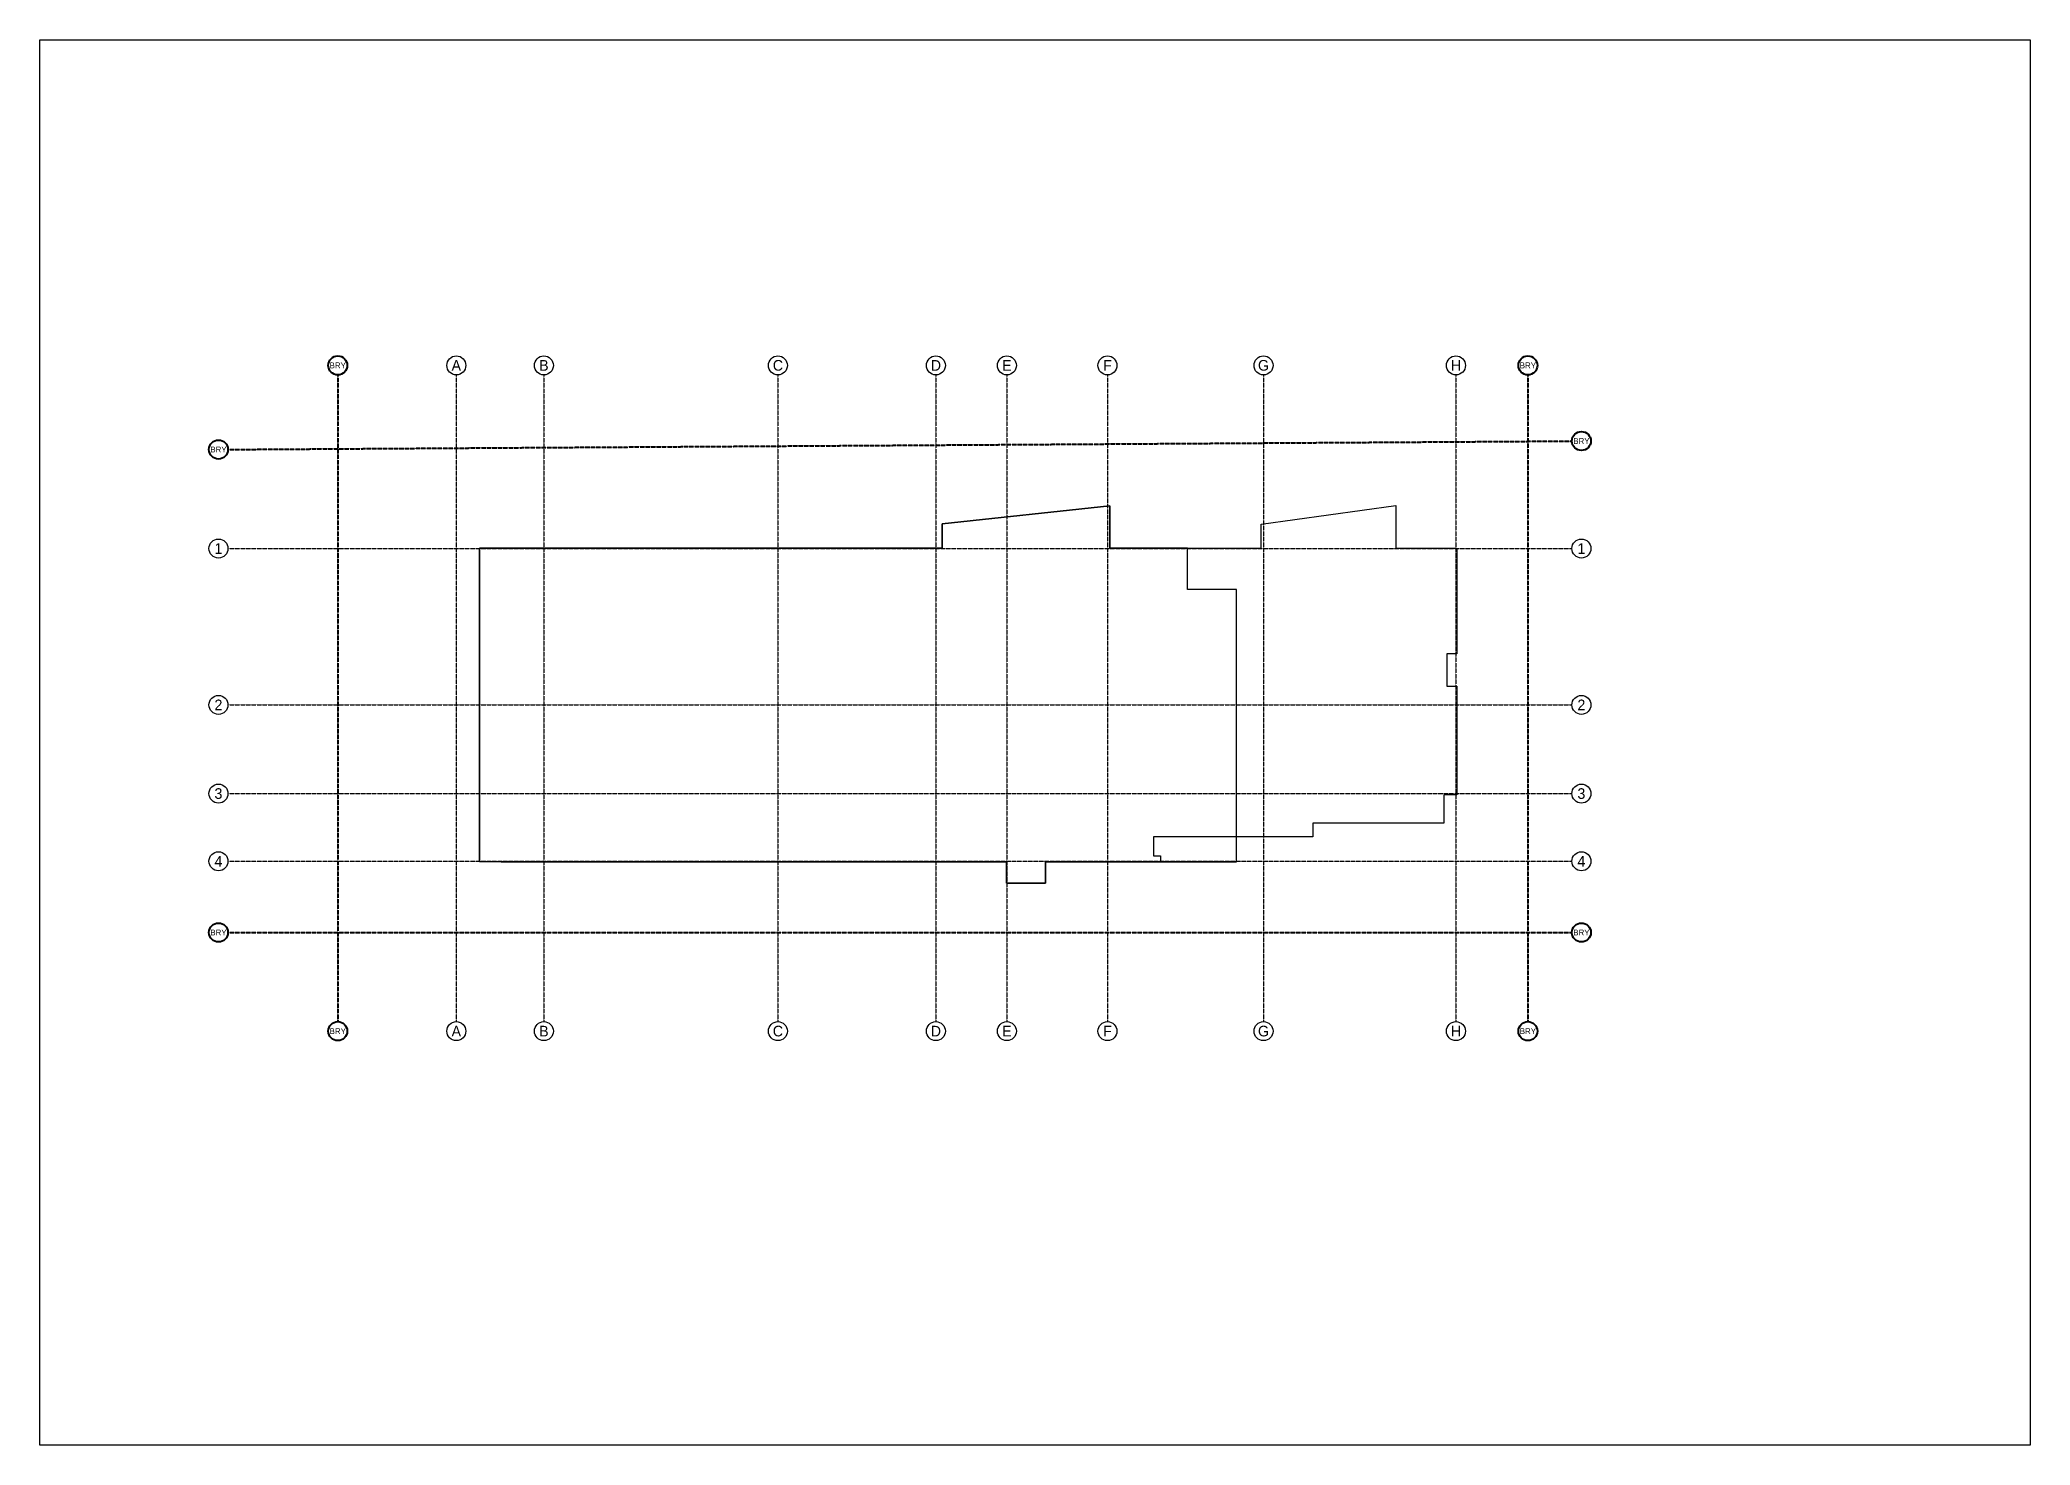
# Model space of a CAD drawing. Header units: millimetres. Extents: x -881708 to -119807, y 0 to 594021.
# Drawn here: x -881708 to -797600, y 118804 to 178206 of the extents above; entities that cross this region are included whole.
import ezdxf

# ---------------------------------------------------------------- set-up
doc = ezdxf.new("R2010")
doc.units = ezdxf.units.MM
doc.linetypes.add('ACAD_ISO02W100', pattern=[15, 12, -3])
for name, color, linetype in [('07 - Level Seven', 140, 'CONTINUOUS'), ('08 - Level Eight', 30, 'CONTINUOUS'), ('Grid Lines', 1, 'CONTINUOUS'), ('Images [2017.10.24]', 252, 'CONTINUOUS')]:
    doc.layers.add(name, color=color, linetype=linetype)
doc.styles.add('Waco', font='vrinda.ttf', dxfattribs={"height": 250})
picture_1 = doc.add_image_def('image25.tif', size_in_pixel=(9934, 7016))

msp = doc.modelspace()

# ---------------------------------------------------------------- texts
at = {"layer": 'Grid Lines', "color": 142, "char_height": 250, "attachment_point": 5, "style": 'Waco'}
for insert in [(-869117.5, 164444.1), (-818825.5, 164444.1), (-874158.4, 160888.9), (-816564.7, 161248.9), (-874158.4, 140474.9), (-816564.7, 140474.9), (-869117.5, 136304.9), (-818825.5, 136304.9)]:
    msp.add_mtext_dynamic_manual_height_columns('BRY', width=637.099, gutter_width=1250, heights=[0], dxfattribs=dict(at, insert=insert))
at = {"layer": 'Grid Lines', "char_height": 450, "attachment_point": 5, "style": 'Waco'}
for s, insert in [('A', (-864107.5, 164444.1)), ('B', (-860407.5, 164444.1)), ('C', (-850517.5, 164444.1)), ('D', (-843842.5, 164444.1)), ('E', (-840842.5, 164444.1)), ('F', (-836592.5, 164444.1)), ('G', (-829997.5, 164444.1)), ('H', (-821865.5, 164444.1)), ('1', (-874158.4, 156703.9)), ('1', (-816564.7, 156703.9)), ('2', (-874158.4, 150093.9)), ('2', (-816564.7, 150093.9)), ('3', (-874158.4, 146344.9)), ('3', (-816564.7, 146344.9)), ('4', (-874158.4, 143484.9)), ('4', (-816564.7, 143484.9)), ('A', (-864107.5, 136304.9)), ('B', (-860407.5, 136304.9)), ('C', (-850517.5, 136304.9)), ('D', (-843842.5, 136304.9)), ('E', (-840842.5, 136304.9)), ('F', (-836592.5, 136304.9)), ('G', (-829997.5, 136304.9)), ('H', (-821865.5, 136304.9))]:
    msp.add_mtext_dynamic_manual_height_columns(s, width=637.099, gutter_width=1250, heights=[0], dxfattribs=dict(at, insert=insert))

# ---------------------------------------------------------------- linework, layer by layer
at = {"layer": '07 - Level Seven'}
msp.add_lwpolyline([(-863133.8, 156721.6), (-843576.8, 156721.6), (-843576.8, 157747), (-836488.4, 158507.5), (-836488.4, 156721.6), (-830090.9, 156721.6), (-830090.9, 157731), (-824405.4, 158525.5), (-824405.4, 156721.6), (-821821.5, 156721.6), (-821821.5, 152249.2), (-822257.1, 152249.2), (-822257.1, 150888.5), (-821821.5, 150888.5), (-821821.5, 146297.9), (-822382.2, 146297.9), (-822382.2, 145093), (-827920, 145093), (-827920, 144518.2), (-834651.2, 144518.2), (-834651.2, 143717.5), (-834348.7, 143717.5), (-834348.7, 143455.8), (-839214.4, 143455.8), (-839214.4, 142557.5), (-840857.2, 142557.5), (-840857.2, 143455.8), (-863133.8, 143455.8)], close=True, dxfattribs=at)
at = {"layer": '08 - Level Eight'}
msp.add_lwpolyline([(-863133.8, 156721.6), (-863133.8, 143471.8), (-862218, 143471.8), (-862218, 143455.8), (-840857.2, 143455.8), (-840857.2, 142557.5), (-839214.4, 142557.5), (-839214.4, 143455.8), (-831137.6, 143455.8), (-831137.6, 154976.9), (-833203.5, 154976.9), (-833203.5, 156721.6), (-836488.4, 156721.6), (-836488.4, 158507.5), (-843576.8, 157747), (-843576.8, 156721.6)], close=True, dxfattribs=at)
at = {"layer": 'Grid Lines', "color": 142, "linetype": 'ACAD_ISO02W100', "lineweight": 40}
for points in [[(-869117.5, 164042.8), (-869117.5, 136706.1)], [(-818825.5, 164042.8), (-818825.5, 136706.1)], [(-873757.2, 160888.9), (-816966, 161246.4)], [(-873757.2, 140474.9), (-816966, 140474.9)]]:
    msp.add_lwpolyline(points, dxfattribs=at)
at = {"layer": 'Grid Lines', "linetype": 'ACAD_ISO02W100'}
for points in [[(-864107.5, 164042.8), (-864107.5, 136706.1)], [(-860407.5, 164042.8), (-860407.5, 136706.1)], [(-850517.5, 164042.8), (-850517.5, 136706.1)], [(-843842.5, 164042.8), (-843842.5, 136706.1)], [(-840842.5, 164042.8), (-840842.5, 136706.1)], [(-836592.5, 164042.8), (-836592.5, 136706.1)], [(-829997.5, 164042.8), (-829997.5, 136706.1)], [(-821865.5, 164042.8), (-821865.5, 136706.1)], [(-873757.2, 156703.9), (-816966, 156703.9)], [(-873757.2, 150093.9), (-816966, 150093.9)], [(-873757.2, 146344.9), (-816966, 146344.9)], [(-873757.2, 143484.9), (-816966, 143484.9)]]:
    msp.add_lwpolyline(points, dxfattribs=at)
at = {"layer": 'Grid Lines', "color": 142, "lineweight": 40}
for centre in [(-869117.5, 164444.1), (-818825.5, 164444.1), (-816564.7, 161248.9), (-874158.4, 160888.9), (-874158.4, 140474.9), (-816564.7, 140474.9), (-869117.5, 136304.9), (-818825.5, 136304.9)]:
    msp.add_circle(centre, 401.2, dxfattribs=at)
at = {"layer": 'Grid Lines'}
for centre in [(-864107.5, 164444.1), (-860407.5, 164444.1), (-850517.5, 164444.1), (-843842.5, 164444.1), (-840842.5, 164444.1), (-836592.5, 164444.1), (-829997.5, 164444.1), (-821865.5, 164444.1), (-874158.4, 156703.9), (-816564.7, 156703.9), (-874158.4, 150093.9), (-816564.7, 150093.9), (-874158.4, 146344.9), (-816564.7, 146344.9), (-874158.4, 143484.9), (-816564.7, 143484.9), (-864107.5, 136304.9), (-860407.5, 136304.9), (-850517.5, 136304.9), (-843842.5, 136304.9), (-840842.5, 136304.9), (-836592.5, 136304.9), (-829997.5, 136304.9), (-821865.5, 136304.9)]:
    msp.add_circle(centre, 401.2, dxfattribs=at)

msp.set_redraw_order([(e.dxf.handle, doc.entitydb.next_handle()) for e in msp.query("TEXT MTEXT ATTDEF DIMENSION ARC_DIMENSION")])  # texts and dimensions are drawn at this point

# ---------------------------------------------------------------- pictures from other files: only their frames are drawn
at = {"layer": 'Images [2017.10.24]'}
image = msp.add_image(picture_1, insert=(-881707.9, 118804.3), size_in_units=(84107.9, 59402.1), dxfattribs=at)
image.dxf.flags = 15

doc.saveas('drawing.dxf')
